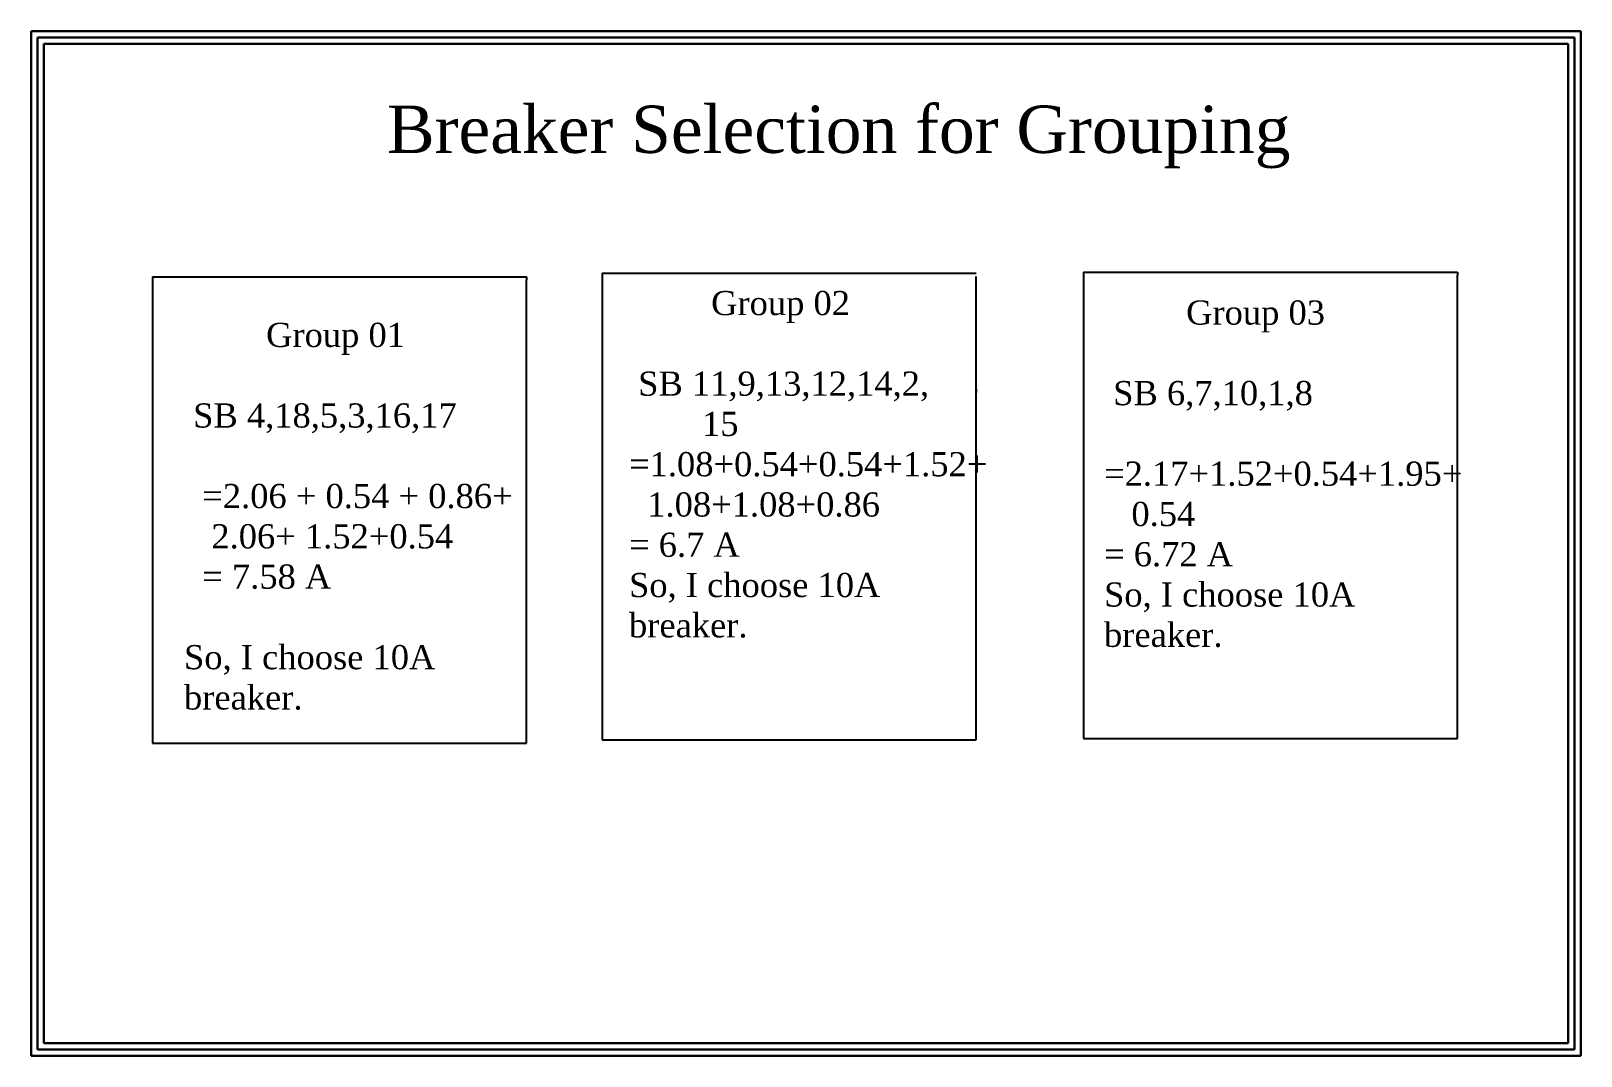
# Model space of a CAD drawing. Header units: inches. Extents: x 1396 to 31789, y 4626 to 27828.
# Drawn here: x 30807 to 31789, y 22824 to 23474 of the extents above; entities that cross this region are included whole.
import ezdxf

# ---------------------------------------------------------------- set-up
doc = ezdxf.new("R2010")
doc.units = ezdxf.units.IN
doc.header["$MEASUREMENT"] = 0
doc.layers.add('sofa 2', color=90, linetype='Continuous')
doc.styles.add('A', font='times.ttf', dxfattribs={"height": 12})

msp = doc.modelspace()

# ---------------------------------------------------------------- texts
at = {"color": 7, "lineweight": 30, "insert": (31318.38, 23406.55), "char_height": 30, "width": 1064.874, "attachment_point": 5, "style": 'A'}
msp.add_mtext('Breaker Selection for Grouping', dxfattribs=at)
at = {"color": 7, "lineweight": 30, "char_height": 15.3088, "attachment_point": 1, "style": 'A'}
for s, insert in [('         Group 02\\P\\P SB 11,9,13,12,14,2,\\P        15\\P  =1.08+0.54+0.54+1.52+\\P  1.08+1.08+0.86\\P= 6.7 A\\PSo, I choose 10A breaker.', (31185.5, 23309.02)), ('         Group 03\\P\\P SB 6,7,10,1,8\\P\\P  =2.17+1.52+0.54+1.95+\\P   0.54\\P= 6.72 A\\PSo, I choose 10A breaker.', (31486.5, 23303.02)), ('         Group 01\\P\\P SB 4,18,5,3,16,17\\P\\P  =2.06 + 0.54 + 0.86+\\P   2.06+ 1.52+0.54\\P  = 7.58 A\\P\\PSo, I choose 10A breaker.', (30903.5, 23288.85))]:
    msp.add_mtext_dynamic_manual_height_columns(s, width=206.9521, gutter_width=51.03, heights=[262.37], dxfattribs=dict(at, insert=insert))

# ---------------------------------------------------------------- linework, layer by layer
at = {"color": 7, "lineweight": 30}
for p, q in [((30806.54, 23473.72), (31788.73, 23473.72)), ((30806.54, 22824.35), (30806.54, 23473.72)), ((30810.6, 23469.67), (31784.67, 23469.67)), ((30810.6, 22828.41), (30810.6, 23469.67)), ((30814.66, 23465.61), (31780.61, 23465.61)), ((30814.66, 22832.47), (30814.66, 23465.61)), ((31780.61, 22832.47), (31780.61, 23465.61)), ((31784.67, 22828.41), (31784.67, 23469.67)), ((31788.73, 22824.35), (31788.73, 23473.72)), ((31784.67, 22828.41), (30810.6, 22828.41)), ((31600.05, 22832.47), (30814.66, 22832.47)), ((31780.61, 22832.47), (31600.05, 22832.47)), ((31788.73, 22824.35), (30806.54, 22824.35))]:
    msp.add_line(p, q, dxfattribs=at)
at = {"layer": 'sofa 2', "color": 7, "true_color": 0xffffff}
for p, q in [((30883.5, 23318), (30883.5, 23022.5)), ((30883.5, 23318), (31120.5, 23318)), ((31120.5, 23318), (31120.5, 23316)), ((31168.5, 23320.25), (31168.5, 23024.75)), ((31168.5, 23320.25), (31405.5, 23320.25)), ((31405.5, 23024.75), (31405.5, 23318.25)), ((31473.5, 23321), (31473.5, 23025.5)), ((31473.5, 23321), (31710.5, 23321)), ((31710.5, 23321), (31710.5, 23319)), ((31710.5, 23025.5), (31710.5, 23319)), ((31120.5, 23022.5), (31120.5, 23316)), ((31405.5, 23246.75), (31405.5, 23244.75)), ((31168.5, 23024.75), (31405.5, 23024.75)), ((31473.5, 23025.5), (31710.5, 23025.5)), ((30883.5, 23022.5), (31120.5, 23022.5))]:
    msp.add_line(p, q, dxfattribs=at)

msp.set_redraw_order([(e.dxf.handle, doc.entitydb.next_handle()) for e in msp.query("TEXT MTEXT ATTDEF DIMENSION ARC_DIMENSION")])  # texts and dimensions are drawn at this point

doc.saveas('drawing.dxf')
